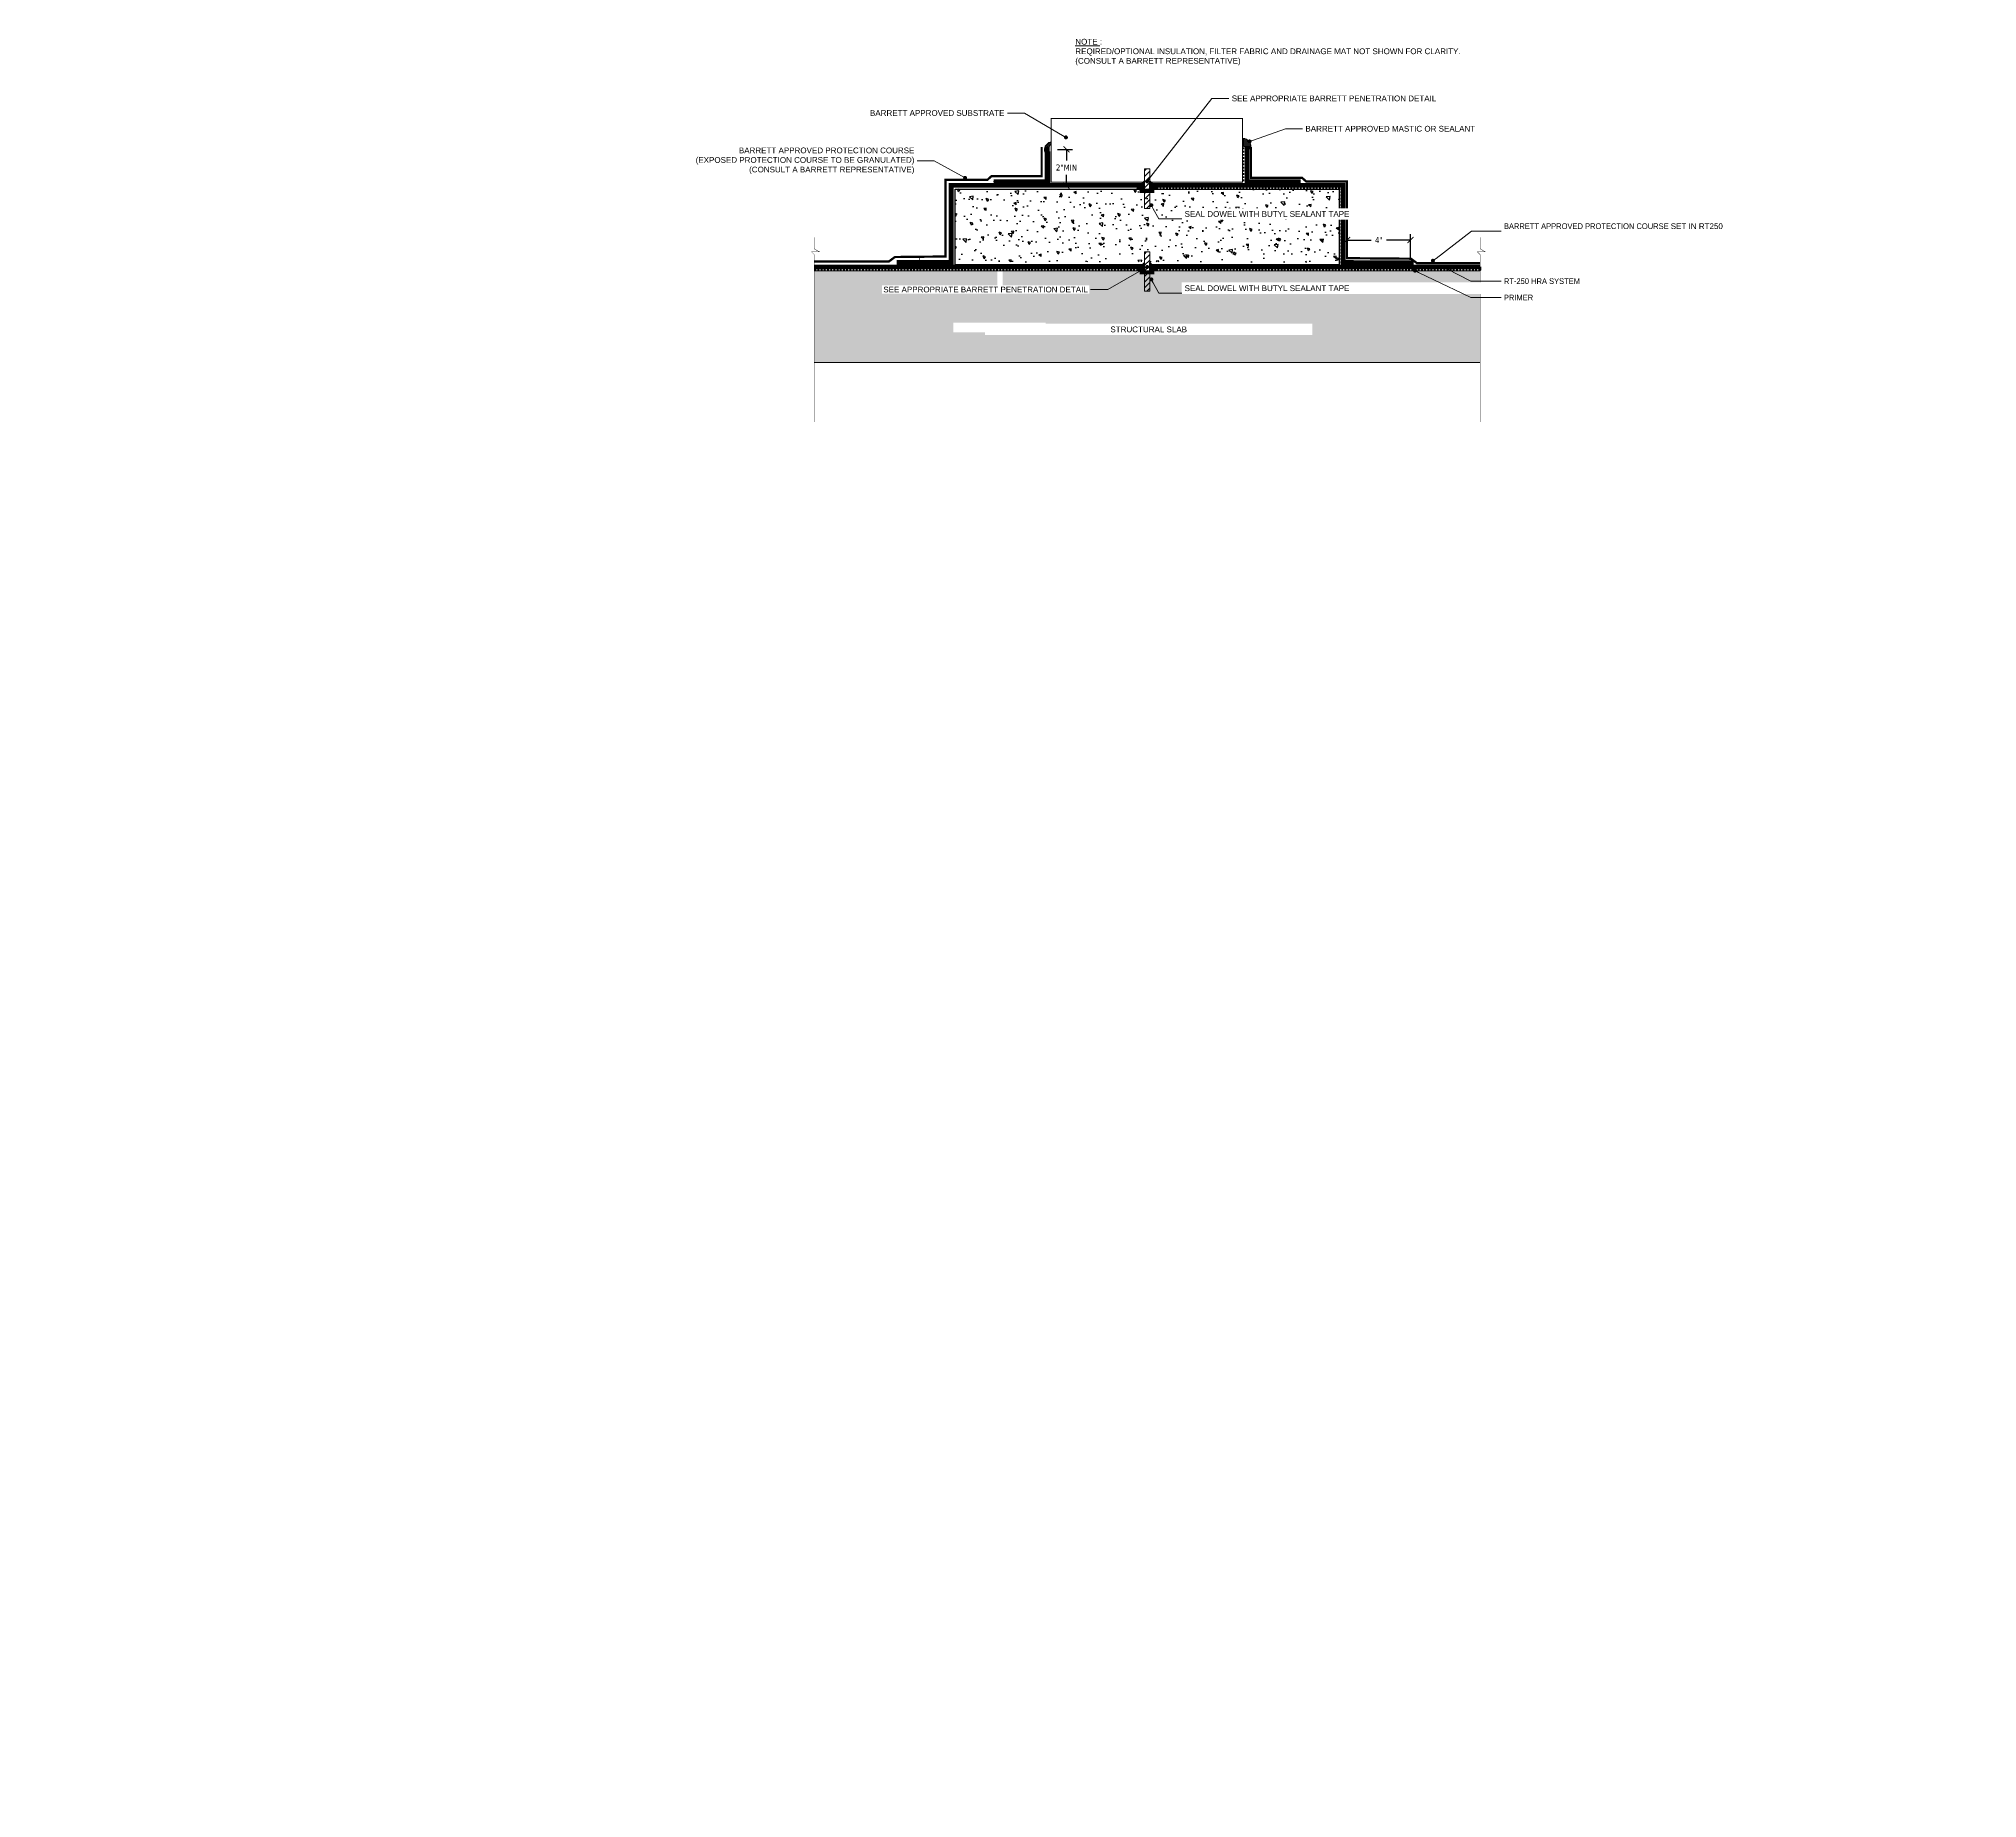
# Model space of a CAD drawing. Header units: inches. Extents: x -83 to 39, y 0 to 110.
import ezdxf
from ezdxf import colors
from ezdxf.entities.mleader import LeaderData, LeaderLine
from ezdxf.math import Vec2, Vec3

# ---------------------------------------------------------------- set-up
doc = ezdxf.new("R2010")
doc.units = ezdxf.units.IN
doc.header["$MEASUREMENT"] = 0
doc.linetypes.add('Dashed - Dense', pattern=[0.8, 0.5, -0.3])
doc.linetypes.add('DASHED2', pattern=[0.1875, 0.125, -0.0625])
for name, color, linetype, lineweight in [('BP Mastic', 191, 'Continuous', 0), ('BP Others', 190, 'Continuous', 0), ('BP Text', 20, 'Continuous', 0), ('Dimensions', 20, 'Continuous', 0), ('Others', 190, 'Continuous', 0), ('RAM Black Pearl Sheet', 165, 'Continuous', 0), ('RT-250 HRA SYSTEM LIQUID', 241, 'Continuous', 0), ('RT-250 HRA SYSTEM MESH', 3, 'Continuous', 0), ('Text', 20, 'Continuous', 0)]:
    doc.layers.add(name, color=color, linetype=linetype, lineweight=lineweight)
doc.layers.add('Fastener', color=94, linetype='Continuous')
doc.layers.add('Primer', color=32, linetype='DASHED2')
doc.layers.add('Protection Course', color=7, linetype='Dashed - Dense', lineweight=0, true_color=0x216123)
doc.styles.add('Annotative', font='tahoma.ttf')
doc.styles.get("Standard").update_dxf_attribs({"font": 'ARIALN.TTF'})
doc.dimstyles.new('Annotative', dxfattribs={"dimscale": 0, "dimtxt": 0.09375, "dimasz": 0.09375, "dimexe": 0.09375, "dimexo": 0.09375, "dimgap": 0.0625, "dimtad": 0, "dimtih": 1, "dimtoh": 1, "dimlfac": -1, "dimzin": 3, "dimdsep": 46, "dimlunit": 4, "dimtxsty": 'Annotative', "dimblk": 'ARCHTICK', "dimcen": 0.09, "dimclrd": 256, "dimclre": 256, "dimclrt": 256, "dimadec": 0, "dimazin": 2, "dimtfac": 1, "dimtix": 1, "dimtofl": 0, "dimtmove": 1, "dimatfit": 1, "dimldrblk": 'CLOSEDBLANK', "dimfxl": 1, "dimtfill": 1, "dimtolj": 1, "dimtzin": 0, "dimarcsym": 0})
pattern_1 = [(90, (-481.83062, 35.41959), (-0.0625, 0.0625), [0.0625, -0.0625]), (180, (-481.83062, 35.48209), (-0.0625, -0.0625), [0.0625, -0.0625])]
pattern_2 = [(90, (-481.83062, 30.295485), (-0.0625, 0.0625), [0.0625, -0.0625]), (180, (-481.83062, 30.357985), (-0.0625, -0.0625), [0.0625, -0.0625])]

# ---------------------------------------------------------------- blocks, each defined once
blk = doc.blocks.new('_ArchTick')
at = {"color": 0, "linetype": 'ByBlock', "const_width": 0.15}
blk.add_lwpolyline([(-0.5, -0.5), (0.5, 0.5)], dxfattribs=at)
blk = doc.blocks.new('*D51')
at = {"layer": 'Defpoints', "color": 0, "transparency": 16777216}
for p in [(3.04, 97.74), (-0.93, 96.6), (3.04, 96.18)]:
    blk.add_point(p, dxfattribs=at)
at = {"layer": 'Dimensions', "lineweight": -2, "transparency": 16777216}
for p, q in [((-0.93, 96.98), (-0.93, 98.11)), ((-0.93, 97.74), (0.58, 97.74)), ((3.04, 97.74), (1.53, 97.74)), ((3.04, 96.55), (3.04, 98.11))]:
    blk.add_line(p, q, dxfattribs=at)
at = {"layer": 'Dimensions', "lineweight": -2, "transparency": 16777216, "xscale": 0.375, "yscale": 0.375, "zscale": 0.375, "rotation": 180}
blk.add_blockref('_ArchTick', (-0.93, 97.74), dxfattribs=at)
at = {"layer": 'Dimensions', "lineweight": -2, "transparency": 16777216, "xscale": 0.375, "yscale": 0.375, "zscale": 0.375}
blk.add_blockref('_ArchTick', (3.04, 97.74), dxfattribs=at)
at = {"layer": 'Dimensions', "transparency": 16777216, "insert": (1.06, 97.74), "char_height": 0.375, "attachment_point": 5, "style": 'Annotative', "bg_fill": 3, "box_fill_scale": 1.25, "bg_fill_color": 256, "bg_fill_true_color": 13158600, "bg_fill_transparency": 0}
blk.add_mtext('\\A1;4"', dxfattribs=at)
blk = doc.blocks.new('_ClosedBlank')
at = {"color": 0, "linetype": 'ByBlock', "lineweight": -2}
for p, q in [((-1, 0.2), (0, 0)), ((-1, 0.2), (-1, -0.2)), ((0, 0), (-1, -0.2))]:
    blk.add_line(p, q, dxfattribs=at)
blk = doc.blocks.new('*D52')
at = {"layer": 'Defpoints', "color": 0, "transparency": 16777216}
for p in [(-19.47, 103.43), (-19.47, 101.14), (-18.53, 101.14)]:
    blk.add_point(p, dxfattribs=at)
at = {"layer": 'Dimensions', "lineweight": -2, "transparency": 16777216}
for p, q in [((-19.1, 103.43), (-18.15, 103.43)), ((-18.53, 103.43), (-18.53, 102.73)), ((-19.1, 101.14), (-18.15, 101.14)), ((-18.53, 101.14), (-18.53, 101.84))]:
    blk.add_line(p, q, dxfattribs=at)
at = {"layer": 'Dimensions', "lineweight": -2, "transparency": 16777216, "xscale": 0.375, "yscale": 0.375, "zscale": 0.375}
for p, rotation in [((-18.53, 103.43), 90), ((-18.53, 101.14), 270)]:
    blk.add_blockref('_ArchTick', p, dxfattribs=dict(at, rotation=rotation))
at = {"layer": 'Dimensions', "transparency": 16777216, "insert": (-18.53, 102.29), "char_height": 0.375, "attachment_point": 5, "style": 'Annotative', "bg_fill": 3, "box_fill_scale": 1.25, "bg_fill_color": 256, "bg_fill_true_color": 13158600, "bg_fill_transparency": 0}
blk.add_mtext('\\A1;2"MIN', dxfattribs=at)
blk = doc.blocks.new('_Dot')
at = {"color": 0, "linetype": 'ByBlock', "lineweight": -2}
blk.add_line((-0.5, 0), (-1, 0), dxfattribs=at)
at = {"color": 0, "linetype": 'ByBlock', "const_width": 0.5}
blk.add_lwpolyline([(-0.25, 0, 1), (0.25, 0, 1)], format="xyb", close=True, dxfattribs=at)

msp = doc.modelspace()

# ---------------------------------------------------------------- hatches: boundary and pattern name
at = {"layer": 'BP Others', "linetype": 'Continuous', "lineweight": -2}
h = msp.add_hatch(dxfattribs=at)
h.set_pattern_fill('AR-CONC', color=256, scale=0.25, angle=90, style=0)
h.set_pattern_definition([(140, (-1981.5961, 50.6751), (0.1568803, 1.7931505), [0.1875, -2.0625]), (85, (-1981.5961, 50.675), (-1.8804803, -0.3468783), [0.15, -1.65]), (190.45144, (-1981.583, 50.8245), (-1.7236, 1.4462721), [0.1593505, -1.7528553]), (136.1842, (-1982.0961, 50.675), (0.4137982, 2.6681033), [0.28125, -3.09375]), (186.63564, (-1982.0617, 50.8974), (-2.4352965, 2.336655), [0.239026, -2.6292844]), (81.18416, (-1982.0961, 50.675), (-2.4352965, 2.336655), [0.225, -2.475]), (111, (-1981.9711, 50.9251), (1.0065472, 1.4922676), [0.1875, -2.0625]), (56, (-1981.9711, 50.925), (-1.8128751, 0.6082883), [0.15, -1.65]), (161.45144, (-1981.8873, 51.0494), (-0.8063279, 2.100556), [0.1593505, -1.7528553]), (127.5, (-1981.59614, 50.6751), (-0.83223463, 0.03039964), [0, -1.63, 0, -1.675, 0, -1.65625]), (97.5, (-1981.5961, 50.6751), (-0.98602928, 0.65767384), [0, -0.955, 0, -1.5925, 0, -0.63125]), (57.5, (-1981.59614, 50.1176), (0.05638718, 1.3345561), [0, -0.625, 0, -1.95, 0, -2.5875]), (47.5, (-1981.5961, 49.8676), (-0.25026246, 1.4579654), [0, -0.8125, 0, -1.295, 0, -1.8375])])
h.paths.add_polyline_path([(-1.431, 100.924), (-25.517, 100.924), (-25.517, 96.373), (-22.861, 96.373), (-22.861, 96.373), (-22.529, 96.373), (-22.529, 96.373), (-1.431, 96.373)])
h = msp.add_hatch(dxfattribs=at)
h.set_pattern_fill('AR-CONC', color=256, scale=0.25, angle=90, style=0)
h.set_pattern_definition([(140, (-1981.5961, 51.0462), (0.1568803, 1.7931505), [0.1875, -2.0625]), (85, (-1981.5961, 51.0462), (-1.8804803, -0.3468783), [0.15, -1.65]), (190.45144, (-1981.583, 51.1956), (-1.7236, 1.4462721), [0.1593505, -1.7528553]), (136.1842, (-1982.0961, 51.0462), (0.4137982, 2.6681033), [0.28125, -3.09375]), (186.63564, (-1982.0617, 51.2685), (-2.4352965, 2.336655), [0.239026, -2.6292844]), (81.18416, (-1982.0961, 51.0462), (-2.4352965, 2.336655), [0.225, -2.475]), (111, (-1981.9711, 51.2962), (1.0065472, 1.4922676), [0.1875, -2.0625]), (56, (-1981.9711, 51.2962), (-1.8128751, 0.6082883), [0.15, -1.65]), (161.45144, (-1981.8873, 51.4205), (-0.8063279, 2.100556), [0.1593505, -1.7528553]), (127.5, (-1981.59614, 51.04617), (-0.83223463, 0.03039964), [0, -1.63, 0, -1.675, 0, -1.65625]), (97.5, (-1981.5961, 51.0462), (-0.98602928, 0.65767384), [0, -0.955, 0, -1.5925, 0, -0.63125]), (57.5, (-1981.59614, 50.48867), (0.05638718, 1.3345561), [0, -0.625, 0, -1.95, 0, -2.5875]), (47.5, (-1981.5961, 50.2387), (-0.25026246, 1.4579654), [0, -0.8125, 0, -1.295, 0, -1.8375])])
h.paths.add_polyline_path([(-25.634, 91.949), (-19.834, 91.949), (-19.834, 92.549), (-25.634, 92.549)], flags=16)
h.paths.add_polyline_path([(7.406, 90.056), (7.406, 95.8), (-22.529, 95.8), (-22.529, 94.907), (-22.861, 94.907), (-22.861, 95.8), (-34.354, 95.8), (-34.354, 90.056)])
at = {"layer": 'Fastener'}
h = msp.add_hatch(dxfattribs=at)
h.set_pattern_fill('ZIGZAG', color=3, scale=0.5, angle=90)
h.set_pattern_definition(pattern_1)
h.paths.add_polyline_path([(-13.64, 101.457), (-14.117, 100.98), (-13.64, 100.98)])
h = msp.add_hatch(dxfattribs=at)
h.set_pattern_fill('ZIGZAG', color=3, scale=0.5, angle=90)
h.set_pattern_definition(pattern_1)
h.paths.add_polyline_path([(-13.308, 101.457), (-12.831, 100.98), (-13.308, 100.98)])
at = {"layer": 'Others'}
h = msp.add_hatch(dxfattribs=at)
h.set_pattern_fill('ANSI31', color=256, scale=2)
h.set_pattern_definition([(45, (-75.95648, 85.72228), (-0.1767767, 0.1767767), [])])
h.paths.add_polyline_path([(-13.308, 102.209), (-13.64, 102.209), (-13.64, 99.75), (-13.308, 99.75)])
at = {"layer": 'Protection Course'}
h = msp.add_hatch(dxfattribs=at)
h.set_pattern_fill('ZIGZAG', color=256, scale=0.5, angle=90)
h.set_pattern_definition([(90, (-481.83062, 35.68862), (-0.0625, 0.0625), [0.0625, -0.0625]), (180, (-481.83062, 35.75112), (-0.0625, -0.0625), [0.0625, -0.0625])])
h.paths.add_polyline_path([(-19.888, 103.254), (-19.914, 103.355), (-19.914, 103.461), (-19.891, 103.55), (-19.868, 103.634), (-19.768, 103.734), (-19.645, 103.857), (-19.545, 103.884), (-19.508, 103.893), (-19.506, 103.803), (-19.519, 103.803), (-19.704, 103.394), (-19.776, 103.466)])
h = msp.add_hatch(dxfattribs=at)
h.set_pattern_fill('ZIGZAG', color=256, scale=0.5)
h.set_pattern_definition([(0, (-481.772376, 35.90599), (0.0625, 0.0625), [0.0625, -0.0625]), (90, (-481.709876, 35.90599), (-0.0625, 0.0625), [0.0625, -0.0625])])
h.paths.add_polyline_path([(-7.046, 103.465), (-6.976, 103.572), (-6.976, 103.678), (-6.999, 103.767), (-7.022, 103.851), (-7.122, 103.951), (-7.245, 104.074), (-7.345, 104.101), (-7.443, 104.111), (-7.435, 104.028), (-7.435, 103.894), (-7.437, 103.599), (-7.048, 103.599)])

# ---------------------------------------------------------------- linework, layer by layer
at = {"const_width": 0.025}
for points in [[(-34.354, 97.908), (-34.354, 97.191), (-34.034, 97.007), (-34.526, 97.007), (-34.354, 96.835), (-34.354, 86.332)], [(7.406, 97.908), (7.406, 97.191), (7.725, 97.007), (7.234, 97.007), (7.406, 96.835), (7.406, 86.332)]]:
    msp.add_lwpolyline(points, dxfattribs=at)
at = {"layer": 'BP Mastic', "const_width": 0.2}
for points in [[(-13.935, 100.797), (-13.013, 100.797)], [(-13.935, 95.689), (-13.013, 95.689)]]:
    msp.add_lwpolyline(points, dxfattribs=at)
at = {"layer": 'Defpoints'}
msp.add_lwpolyline([(-13.64, 96.179), (-25.517, 96.179), (-25.517, 100.924), (-1.431, 100.924), (-1.431, 96.179), (-13.308, 96.179)], dxfattribs=at)
at = {"layer": 'Fastener'}
for points in [[(-13.64, 101.457), (-14.117, 100.98), (-13.64, 100.98), (-13.64, 101.457)], [(-13.308, 101.457), (-12.831, 100.98), (-13.308, 100.98), (-13.308, 101.457)]]:
    msp.add_lwpolyline(points, dxfattribs=at)
at = {"layer": 'Others'}
for p, q in [((-13.64, 99.71), (-13.64, 102.209)), ((-13.308, 102.209), (-13.64, 102.209)), ((-25.517, 100.924), (-25.517, 96.179)), ((-25.517, 100.924), (-1.431, 100.924)), ((-1.431, 96.179), (-1.431, 100.924)), ((-13.308, 99.71), (-13.64, 99.71)), ((-13.308, 96.996), (-13.64, 96.996)), ((-13.308, 94.536), (-13.64, 94.536))]:
    msp.add_line(p, q, dxfattribs=at)
at = {"layer": 'Others', "const_width": 0.06}
msp.add_lwpolyline([(-13.64, 101.37), (-19.487, 101.37), (-19.487, 105.37), (-7.487, 105.37), (-7.487, 101.37), (-13.308, 101.37)], dxfattribs=at)
at = {"layer": 'Others'}
for points in [[(-13.308, 102.209), (-13.308, 99.71)], [(-25.517, 96.179), (-22.861, 96.179)], [(-22.861, 96.179), (-13.64, 96.179)], [(-13.308, 96.179), (-1.431, 96.179)], [(7.406, 95.8), (7.406, 95.846), (7.462, 95.846), (7.462, 96.05)], [(-34.354, 95.8), (7.406, 95.8)], [(7.406, 90.056), (-34.354, 90.056)]]:
    msp.add_lwpolyline(points, dxfattribs=at)
at = {"layer": 'Primer', "ltscale": 0.2}
for points in [[(-7.4, 101.436), (-7.4, 103.599)], [(-1.385, 96.294), (-1.385, 100.97), (-13.308, 100.97)], [(-13.64, 95.846), (-34.354, 95.846)], [(7.406, 95.846), (-13.308, 95.846)]]:
    msp.add_lwpolyline(points, dxfattribs=at)
at = {"layer": 'Protection Course', "linetype": 'ByBlock', "ltscale": 0.2, "const_width": 0.141}
for points in [[(-34.354, 96.396), (-29.667, 96.396), (-29.291, 96.676), (-26.113, 96.709), (-26.113, 101.521), (-23.49, 101.521), (-23.235, 101.749), (-20.087, 101.749), (-20.087, 103.585)], [(7.406, 96.29), (3.447, 96.29), (3.07, 96.569), (-0.942, 96.603), (-0.942, 101.414), (-3.499, 101.414), (-3.755, 101.642), (-6.968, 101.642), (-6.968, 103.585)]]:
    msp.add_lwpolyline(points, dxfattribs=at)
at = {"layer": 'Protection Course'}
for points in [[(-19.888, 103.254), (-19.914, 103.355), (-19.914, 103.461), (-19.891, 103.55), (-19.868, 103.634), (-19.768, 103.734), (-19.645, 103.857), (-19.545, 103.884), (-19.508, 103.893), (-19.506, 103.803), (-19.519, 103.803), (-19.704, 103.394), (-19.776, 103.466)], [(-7.046, 103.465), (-6.976, 103.572), (-6.976, 103.678), (-6.999, 103.767), (-7.022, 103.851), (-7.122, 103.951), (-7.245, 104.074), (-7.345, 104.101), (-7.443, 104.111), (-7.435, 104.028), (-7.435, 103.894), (-7.437, 103.599), (-7.048, 103.599)]]:
    msp.add_lwpolyline(points, close=True, dxfattribs=at)
at = {"layer": 'RAM Black Pearl Sheet', "const_width": 0.1}
for points in [[(-22.595, 101.155), (-19.605, 101.155), (-19.605, 103.303)], [(-23.829, 101.155), (-22.949, 101.155), (-22.762, 101.342), (-19.793, 101.342), (-19.793, 102.497)]]:
    msp.add_lwpolyline(points, dxfattribs=at)
at = {"layer": 'RAM Black Pearl Sheet'}
msp.add_lwpolyline([(-27.757, 96.52), (-27.757, 96.576)], dxfattribs=at)
at = {"layer": 'RT-250 HRA SYSTEM LIQUID', "const_width": 0.3}
for points in [[(-23.102, 101.403), (-19.741, 101.403), (-19.741, 103.585)], [(-3.846, 101.403), (-7.208, 101.403), (-7.208, 103.585)], [(-29.175, 96.33), (-25.767, 96.33), (-25.767, 101.174), (-13.64, 101.174)], [(3.245, 96.319), (-1.181, 96.33), (-1.181, 101.174), (-13.308, 101.174)], [(-34.354, 96.05), (-13.64, 96.05)], [(-13.308, 96.05), (7.406, 96.05)]]:
    msp.add_lwpolyline(points, dxfattribs=at)
at = {"layer": 'RT-250 HRA SYSTEM MESH'}
for points in [[(-23.102, 101.403), (-19.741, 101.403), (-19.741, 103.585)], [(-3.846, 101.403), (-7.208, 101.403), (-7.208, 103.585)], [(-29.175, 96.33), (-25.767, 96.33), (-25.767, 101.174), (-13.64, 101.174)], [(2.99, 96.33), (-1.181, 96.33), (-1.181, 101.174), (-13.308, 101.174)], [(-34.354, 96.05), (-13.64, 96.05)], [(-13.308, 96.05), (7.406, 96.05)]]:
    msp.add_lwpolyline(points, dxfattribs=at)

# ---------------------------------------------------------------- leaders
at = {"layer": 'BP Text'}
ml = msp.add_multileader_mtext('Standard', dxfattribs=at)
ml.set_content('{\\fArial|b0|i0|c0|p34;BARRETT APPROVED PROTECTION COURSE \\P(EXPOSED PROTECTION COURSE TO BE GRANULATED)\\P(CONSULT A BARRETT REPRESENTATIVE)}', color=256)
ml.set_leader_properties(color=256, lineweight=0)
ml.set_arrow_properties(name='DOT')
ml.build(insert=Vec2(0, 0))
ml.multileader.update_dxf_attribs({"text_left_attachment_type": 2, "text_right_attachment_type": 2, "dogleg_length": 0.36, "arrow_head_size": 0.25, "scale": 4})
ctx = ml.context
ctx.base_point, ctx.scale, ctx.char_height, ctx.arrow_head_size, ctx.landing_gap_size, ctx.plane_origin = Vec3(-41.921, 102.701), 4, 0.36, 0.25, 0.18, Vec3(-47.439, 146.131)
ctx.left_attachment, ctx.right_attachment, ctx.text_align_type = 2, 2, 2
notes = []
notes.append((ctx, [(1, (1, 1, 0), (-26.821, 102.701), (-1, 0), 1.068, [(0, [(-24.891, 101.642)], 0, [])])]))
ctx.mtext.insert, ctx.mtext.width, ctx.mtext.alignment, ctx.mtext.flow_direction = Vec3(-28.069, 103.544), 13.72856, 3, 5
for ctx, leaders in notes:
    for number, flags, end, landing, length, lines in leaders:
        leader = LeaderData()
        leader.index, (leader.has_last_leader_line, leader.has_dogleg_vector, leader.attachment_direction) = number, flags
        leader.last_leader_point, leader.dogleg_vector, leader.dogleg_length = Vec3(end), Vec3(landing), length
        for number, points, colour, breaks in lines:
            line = LeaderLine()
            line.index, line.vertices, line.color, line.breaks = number, Vec3.list(points), colors.encode_raw_color(colour), breaks
            leader.lines.append(line)
        ctx.leaders.append(leader)

# ---------------------------------------------------------------- next in the draw order: dimensions: what is measured, and where the dimension line sits
at = {"layer": 'Dimensions'}
dim = msp.add_linear_dim(base=(-18.529, 101.139), p1=(-19.474, 103.432), p2=(-19.474, 101.139), angle=90, text='2"MIN', dimstyle='Annotative', dxfattribs=at)
dim.commit()
dim.dimension.update_dxf_attribs({"geometry": '*D52', "text_midpoint": (-18.529, 102.286)})
dim = msp.add_linear_dim(base=(3.042, 97.737), p1=(-0.93, 96.603), p2=(3.042, 96.179), dimstyle='Annotative', dxfattribs=at)
dim.commit()
dim.dimension.update_dxf_attribs({"geometry": '*D51', "text_midpoint": (1.056, 97.737)})

# ---------------------------------------------------------------- next in the draw order: leaders
at = {"layer": 'BP Text'}
ml = msp.add_multileader_mtext('Standard', dxfattribs=at)
ml.set_content('{\\fArial|b0|i0|c0|p34;BARRETT APPROVED\\A1; MASTIC OR SEALANT}', color=256)
ml.set_leader_properties(color=256, lineweight=0)
ml.set_arrow_properties(name='DOT')
ml.build(insert=Vec2(0, 0))
ml.multileader.update_dxf_attribs({"text_left_attachment_type": 2, "text_right_attachment_type": 2, "dogleg_length": 0.36, "arrow_head_size": 0.25, "scale": 4})
ctx = ml.context
ctx.base_point, ctx.scale, ctx.char_height, ctx.arrow_head_size, ctx.landing_gap_size, ctx.plane_origin = Vec3(-3.727, 104.717), 4, 0.36, 0.25, 0.18, Vec3(-106.237, 103.616)
ctx.left_attachment, ctx.right_attachment = 2, 2
notes = []
notes.append((ctx, [(0, (1, 1, 0), (-4.795, 104.717), (1, 0), 1.068, [(0, [(-7.047, 103.927)], 0, [])])]))
ctx.mtext.insert, ctx.mtext.flow_direction = Vec3(-3.547, 104.903), 5
ctx.mtext.has_bg_fill, ctx.mtext.bg_color, ctx.mtext.bg_scale_factor, ctx.mtext.bg_transparency, ctx.mtext.use_window_bg_color = 1, -1073741824, 1.25, 0, 1
ml = msp.add_multileader_mtext('Standard', dxfattribs=at)
ml.set_content('{\\fArial|b0|i0|c0|p34;SEAL DOWEL WITH BUTYL SEALANT TAPE}', color=256)
ml.set_leader_properties(color=256, lineweight=0)
ml.set_arrow_properties(name='DOT')
ml.build(insert=Vec2(0, 0))
ml.multileader.update_dxf_attribs({"text_left_attachment_type": 2, "text_right_attachment_type": 2, "dogleg_length": 0.36, "arrow_head_size": 0.25, "scale": 4})
ctx = ml.context
ctx.base_point, ctx.scale, ctx.char_height, ctx.arrow_head_size, ctx.landing_gap_size, ctx.plane_origin = Vec3(-11.306, 99.066), 4, 0.36, 0.25, 0.18, Vec3(-60.646, 145.367)
ctx.left_attachment, ctx.right_attachment = 2, 2
notes.append((ctx, [(0, (1, 1, 0), (-12.746, 99.066), (1, 0), 1.44, [(0, [(-13.211, 99.928)], 0, [])])]))
ctx.mtext.insert, ctx.mtext.width, ctx.mtext.flow_direction = Vec3(-11.126, 99.556), 6.57713, 5
ctx.mtext.has_bg_fill, ctx.mtext.bg_color, ctx.mtext.bg_scale_factor, ctx.mtext.bg_transparency, ctx.mtext.use_window_bg_color = 1, -1027028792, 1.5, 0, 1
ml = msp.add_multileader_mtext('Standard', dxfattribs=at)
ml.set_content('{\\fArial|b0|i0|c0|p34;SEAL DOWEL WITH BUTYL SEALANT TAPE}', color=256)
ml.set_leader_properties(color=256, lineweight=0)
ml.set_arrow_properties(name='DOT')
ml.build(insert=Vec2(0, 0))
ml.multileader.update_dxf_attribs({"text_left_attachment_type": 2, "text_right_attachment_type": 2, "dogleg_length": 0.36, "arrow_head_size": 0.25, "scale": 4})
ctx = ml.context
ctx.base_point, ctx.scale, ctx.char_height, ctx.arrow_head_size, ctx.landing_gap_size, ctx.plane_origin = Vec3(-11.306, 94.408), 4, 0.36, 0.25, 0.18, Vec3(-60.646, 140.709)
ctx.left_attachment, ctx.right_attachment = 2, 2
notes.append((ctx, [(0, (1, 1, 0), (-12.746, 94.408), (1, 0), 1.44, [(0, [(-13.211, 95.27)], 0, [])])]))
ctx.mtext.insert, ctx.mtext.width, ctx.mtext.flow_direction = Vec3(-11.126, 94.898), 6.57713, 5
ctx.mtext.has_bg_fill, ctx.mtext.bg_color, ctx.mtext.bg_scale_factor, ctx.mtext.bg_transparency, ctx.mtext.use_window_bg_color = 1, -1027028792, 1.5, 0, 1
ml = msp.add_multileader_mtext('Standard', dxfattribs=at)
ml.set_content('\\A1;{\\fArial|b0|i0|c0|p34;STRUCTURAL SLAB}', color=256)
ml.set_leader_properties(color=256, lineweight=0)
ml.set_arrow_properties(name='DOT')
ml.build(insert=Vec2(0, 0))
ml.multileader.update_dxf_attribs({"text_left_attachment_type": 2, "text_right_attachment_type": 2, "dogleg_length": 0.36, "arrow_head_size": 0.25, "scale": 4})
ctx = ml.context
ctx.base_point, ctx.scale, ctx.char_height, ctx.arrow_head_size, ctx.landing_gap_size, ctx.plane_origin = Vec3(-15.934, 92.131), 4, 0.36, 0.25, 0.18, Vec3(-11.62, 96.89)
ctx.left_attachment, ctx.right_attachment, ctx.text_align_type = 2, 2, 1
notes.append((ctx, [(0, (0, 0, 0), (0, 0), (1, 0), 1, [])]))
ctx.mtext.insert, ctx.mtext.width, ctx.mtext.defined_height, ctx.mtext.alignment, ctx.mtext.flow_direction = Vec3(-13.375, 92.317), 5.04012, 0.468, 2, 5
ctx.mtext.has_bg_fill, ctx.mtext.bg_color, ctx.mtext.bg_scale_factor, ctx.mtext.bg_transparency, ctx.mtext.use_window_bg_color = 1, -1027028792, 1.5, 0, 1
for ctx, leaders in notes:
    for number, flags, end, landing, length, lines in leaders:
        leader = LeaderData()
        leader.index, (leader.has_last_leader_line, leader.has_dogleg_vector, leader.attachment_direction) = number, flags
        leader.last_leader_point, leader.dogleg_vector, leader.dogleg_length = Vec3(end), Vec3(landing), length
        for number, points, colour, breaks in lines:
            line = LeaderLine()
            line.index, line.vertices, line.color, line.breaks = number, Vec3.list(points), colors.encode_raw_color(colour), breaks
            leader.lines.append(line)
        ctx.leaders.append(leader)

# ---------------------------------------------------------------- next in the draw order: hatches: boundary and pattern name
at = {"layer": 'Fastener'}
h = msp.add_hatch(dxfattribs=at)
h.set_pattern_fill('ZIGZAG', color=3, scale=0.5, angle=90)
h.set_pattern_definition(pattern_2)
h.paths.add_polyline_path([(-13.64, 96.333), (-14.117, 95.856), (-13.64, 95.856)])
h = msp.add_hatch(dxfattribs=at)
h.set_pattern_fill('ZIGZAG', color=3, scale=0.5, angle=90)
h.set_pattern_definition(pattern_2)
h.paths.add_polyline_path([(-13.308, 96.333), (-12.831, 95.856), (-13.308, 95.856)])
at = {"layer": 'Others'}
h = msp.add_hatch(dxfattribs=at)
h.set_pattern_fill('ANSI31', color=256, scale=2)
h.set_pattern_definition([(45, (-75.95648, 80.50836), (-0.1767767, 0.1767767), [])])
h.paths.add_polyline_path([(-13.308, 96.996), (-13.64, 96.996), (-13.64, 94.536), (-13.308, 94.536)])

# ---------------------------------------------------------------- next in the draw order: linework, layer by layer
at = {"layer": 'Fastener'}
for points in [[(-13.64, 96.333), (-14.117, 95.856), (-13.64, 95.856), (-13.64, 96.333)], [(-13.308, 96.333), (-12.831, 95.856), (-13.308, 95.856), (-13.308, 96.333)]]:
    msp.add_lwpolyline(points, dxfattribs=at)
at = {"layer": 'Others'}
msp.add_line((-13.64, 94.536), (-13.64, 96.996), dxfattribs=at)
msp.add_lwpolyline([(-13.308, 96.996), (-13.308, 94.536)], dxfattribs=at)

# ---------------------------------------------------------------- next in the draw order: leaders
at = {"layer": 'BP Text'}
ml = msp.add_multileader_mtext('Standard', dxfattribs=at)
ml.set_content('{\\fArial|b0|i0|c0|p34;\\LNOTE\\l :\\PREQIRED/OPTIONAL INSULATION, FILTER FABRIC AND DRAINAGE MAT NOT SHOWN FOR CLARITY.\\P(CONSULT A BARRETT REPRESENTATIVE) }', color=256)
ml.set_leader_properties(color=256, lineweight=0)
ml.set_arrow_properties(name='DOT')
ml.build(insert=Vec2(0, 0))
ml.multileader.update_dxf_attribs({"text_left_attachment_type": 2, "text_right_attachment_type": 2, "dogleg_length": 0.36, "arrow_head_size": 0.25, "scale": 4})
ctx = ml.context
ctx.base_point, ctx.scale, ctx.char_height, ctx.arrow_head_size, ctx.landing_gap_size, ctx.plane_origin = Vec3(-18.159, 109.215), 4, 0.36, 0.25, 0.18, Vec3(-84.533, 131.715)
ctx.left_attachment, ctx.right_attachment = 2, 2
notes = []
notes.append((ctx, [(0, (0, 0, 0), (0, 0), (1, 0), 1, [])]))
ctx.mtext.insert, ctx.mtext.width, ctx.mtext.flow_direction = Vec3(-17.979, 110.361), 12.61901, 5
ml = msp.add_multileader_mtext('Standard', dxfattribs=at)
ml.set_content('\\A1;{\\fArial|b0|i0|c0|p34;BARRETT APPROVED SUBSTRATE}', color=256)
ml.set_leader_properties(color=256, lineweight=0)
ml.set_arrow_properties(name='DOT')
ml.build(insert=Vec2(0, 0))
ml.multileader.update_dxf_attribs({"text_left_attachment_type": 2, "text_right_attachment_type": 2, "dogleg_length": 0.36, "arrow_head_size": 0.25, "scale": 4})
ctx = ml.context
ctx.base_point, ctx.scale, ctx.char_height, ctx.arrow_head_size, ctx.landing_gap_size, ctx.plane_origin = Vec3(-30.974, 105.704), 4, 0.36, 0.25, 0.18, Vec3(-31.993, 110.75)
ctx.left_attachment, ctx.right_attachment, ctx.text_align_type = 2, 2, 2
notes.append((ctx, [(1, (1, 1, 0), (-21.171, 105.704), (-1, 0), 1.068, [(0, [(-18.569, 104.18)], 0, [])])]))
ctx.mtext.insert, ctx.mtext.alignment, ctx.mtext.flow_direction = Vec3(-22.419, 105.89), 3, 5
at = {"layer": 'Text'}
ml = msp.add_multileader_mtext('Standard', dxfattribs=at)
ml.set_content('BARRETT APPROVED PROTECTION COURSE {\\fArial|b0|i0|c0|p34;SET IN \\A1;RT250}', color=256)
ml.set_leader_properties(color=256, lineweight=0)
ml.set_arrow_properties(name='DOT')
ml.build(insert=Vec2(0, 0))
ml.multileader.update_dxf_attribs({"text_left_attachment_type": 2, "text_right_attachment_type": 2, "dogleg_length": 0.36, "arrow_head_size": 0.25, "scale": 4})
ctx = ml.context
ctx.base_point, ctx.scale, ctx.char_height, ctx.arrow_head_size, ctx.landing_gap_size, ctx.plane_origin = Vec3(8.72, 98.299), 4, 0.36, 0.25, 0.18, Vec3(8.509, 96.567)
ctx.left_attachment, ctx.right_attachment = 2, 2
notes.append((ctx, [(0, (1, 1, 0), (6.866, 98.299), (1, 0), 1.854, [(0, [(4.448, 96.44)], 0, [])])]))
ctx.mtext.insert, ctx.mtext.width, ctx.mtext.flow_direction = Vec3(8.9, 98.789), 7.42078, 5
ml = msp.add_multileader_mtext('Standard', dxfattribs=at)
ml.set_content('RT-250 HRA SYSTEM', color=256)
ml.set_leader_properties(color=256, lineweight=0)
ml.set_arrow_properties(name='DOT')
ml.build(insert=Vec2(0, 0))
ml.multileader.update_dxf_attribs({"text_left_attachment_type": 2, "text_right_attachment_type": 2, "dogleg_length": 0.36, "arrow_head_size": 0.25, "scale": 4})
ctx = ml.context
ctx.base_point, ctx.scale, ctx.char_height, ctx.arrow_head_size, ctx.landing_gap_size, ctx.plane_origin = Vec3(8.72, 95.156), 4, 0.36, 0.25, 0.18, Vec3(5.958, 96.033)
ctx.left_attachment, ctx.right_attachment = 2, 2
notes.append((ctx, [(0, (1, 1, 0), (6.831, 95.156), (1, 0), 1.889, [(0, [(5.103, 96.05)], 0, [])])]))
ctx.mtext.insert, ctx.mtext.flow_direction = Vec3(8.9, 95.342), 5
ml = msp.add_multileader_mtext('Standard', dxfattribs=at)
ml.set_content('PRIMER', color=256)
ml.set_leader_properties(color=256, lineweight=0)
ml.set_arrow_properties(name='DOT')
ml.build(insert=Vec2(0, 0))
ml.multileader.update_dxf_attribs({"text_left_attachment_type": 2, "text_right_attachment_type": 2, "dogleg_length": 0.36, "arrow_head_size": 0.25, "scale": 4})
ctx = ml.context
ctx.base_point, ctx.scale, ctx.char_height, ctx.arrow_head_size, ctx.landing_gap_size, ctx.plane_origin = Vec3(8.72, 94.131), 4, 0.36, 0.25, 0.18, Vec3(-3.155, 97.928)
ctx.left_attachment, ctx.right_attachment = 2, 2
notes.append((ctx, [(0, (1, 1, 0), (6.831, 94.131), (1, 0), 1.889, [(0, [(3.327, 95.82)], 0, [])])]))
ctx.mtext.insert, ctx.mtext.width, ctx.mtext.flow_direction = Vec3(8.9, 94.311), 7.13375, 5
for ctx, leaders in notes:
    for number, flags, end, landing, length, lines in leaders:
        leader = LeaderData()
        leader.index, (leader.has_last_leader_line, leader.has_dogleg_vector, leader.attachment_direction) = number, flags
        leader.last_leader_point, leader.dogleg_vector, leader.dogleg_length = Vec3(end), Vec3(landing), length
        for number, points, colour, breaks in lines:
            line = LeaderLine()
            line.index, line.vertices, line.color, line.breaks = number, Vec3.list(points), colors.encode_raw_color(colour), breaks
            leader.lines.append(line)
        ctx.leaders.append(leader)

# ---------------------------------------------------------------- next in the draw order: leaders
at = {"layer": 'BP Text'}
ml = msp.add_multileader_mtext('Standard', dxfattribs=at)
ml.set_content('{\\fArial|b0|i0|c0|p34;SEE APPROPRIATE BARRETT PENETRATION DETAIL}', color=256)
ml.set_leader_properties(color=256, lineweight=0)
ml.set_arrow_properties(name='DOT')
ml.build(insert=Vec2(0, 0))
ml.multileader.update_dxf_attribs({"text_left_attachment_type": 2, "text_right_attachment_type": 2, "dogleg_length": 0.36, "arrow_head_size": 0.25, "scale": 4})
ctx = ml.context
ctx.base_point, ctx.scale, ctx.char_height, ctx.arrow_head_size, ctx.landing_gap_size, ctx.plane_origin = Vec3(-8.346, 106.621), 4, 0.36, 0.25, 0.18, Vec3(-110.856, 105.52)
ctx.left_attachment, ctx.right_attachment = 2, 2
notes = []
notes.append((ctx, [(0, (1, 1, 0), (-9.414, 106.621), (1, 0), 1.068, [(0, [(-13.472, 101.424)], 0, [])])]))
ctx.mtext.insert, ctx.mtext.flow_direction = Vec3(-8.166, 106.807), 5
ctx.mtext.has_bg_fill, ctx.mtext.bg_color, ctx.mtext.bg_scale_factor, ctx.mtext.bg_transparency, ctx.mtext.use_window_bg_color = 1, -1073741824, 1.25, 0, 1
ml = msp.add_multileader_mtext('Standard', dxfattribs=at)
ml.set_content('{\\fArial|b0|i0|c0|p34;SEE APPROPRIATE BARRETT PENETRATION DETAIL}', color=256)
ml.set_leader_properties(color=256, lineweight=0)
ml.set_arrow_properties(name='DOT')
ml.build(insert=Vec2(0, 0))
ml.multileader.update_dxf_attribs({"text_left_attachment_type": 2, "text_right_attachment_type": 2, "dogleg_length": 0.36, "arrow_head_size": 0.25, "scale": 4})
ctx = ml.context
ctx.base_point, ctx.scale, ctx.char_height, ctx.arrow_head_size, ctx.landing_gap_size, ctx.plane_origin = Vec3(-30.162, 94.631), 4, 0.36, 0.25, 0.18, Vec3(-132.672, 93.53)
ctx.left_attachment, ctx.right_attachment, ctx.text_align_type = 2, 2, 2
notes.append((ctx, [(1, (1, 1, 0), (-15.948, 94.631), (-1, 0), 1.068, [(0, [(-13.474, 96.05)], 0, [])])]))
ctx.mtext.insert, ctx.mtext.alignment, ctx.mtext.flow_direction = Vec3(-17.196, 94.817), 3, 5
ctx.mtext.has_bg_fill, ctx.mtext.bg_color, ctx.mtext.bg_scale_factor, ctx.mtext.bg_transparency, ctx.mtext.use_window_bg_color = 1, -1073741824, 1.25, 0, 1
for ctx, leaders in notes:
    for number, flags, end, landing, length, lines in leaders:
        leader = LeaderData()
        leader.index, (leader.has_last_leader_line, leader.has_dogleg_vector, leader.attachment_direction) = number, flags
        leader.last_leader_point, leader.dogleg_vector, leader.dogleg_length = Vec3(end), Vec3(landing), length
        for number, points, colour, breaks in lines:
            line = LeaderLine()
            line.index, line.vertices, line.color, line.breaks = number, Vec3.list(points), colors.encode_raw_color(colour), breaks
            leader.lines.append(line)
        ctx.leaders.append(leader)

doc.saveas('drawing.dxf')
